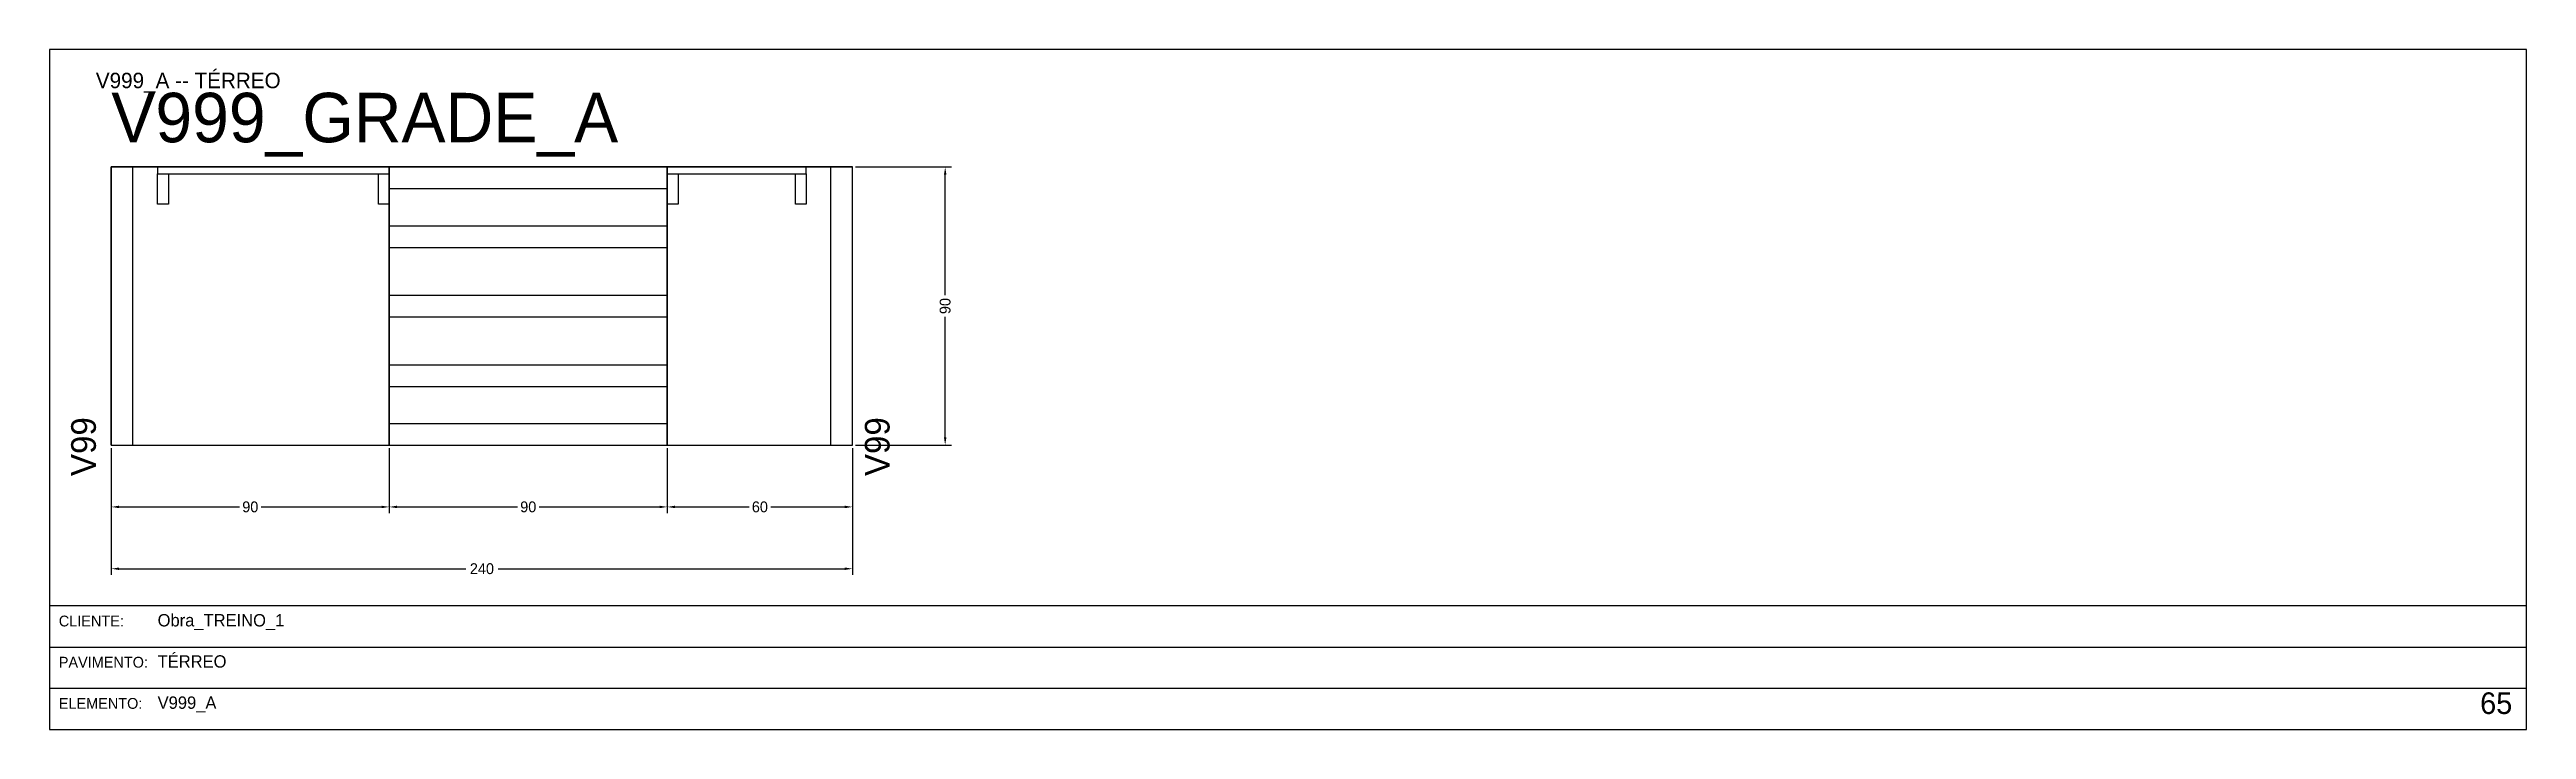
# Model space of a CAD drawing. Header units: metres. Extents: x 0 to 3268, y -4496 to 124.
# Drawn here: x 0 to 802, y -4496 to -4276 of the extents above; entities that cross this region are included whole.
import ezdxf

# ---------------------------------------------------------------- set-up
doc = ezdxf.new("R2010")
doc.units = ezdxf.units.M
for name, color, linetype in [('5', 5, 'Continuous'), ('BORDA_CELULA', 9, 'Continuous'), ('CARIMBO', 9, 'Continuous'), ('COTA', 241, 'Continuous'), ('NOMENCLATURA', 7, 'Continuous'), ('Painéis', 200, 'Continuous'), ('SARR_2.2x3.5', 40, 'Continuous'), ('SARR_2.2x7', 40, 'Continuous')]:
    doc.layers.add(name, color=color, linetype=linetype)
doc.dimstyles.new('COTA', dxfattribs={"dimtxt": 3.5, "dimasz": 2.5, "dimexe": 2, "dimexo": 1, "dimgap": 0.9, "dimtad": 1, "dimdec": 0, "dimrnd": 1, "dimcen": 2.5, "dimclrd": 4, "dimclre": 4, "dimclrt": 4, "dimazin": 3, "dimtfac": 1, "dimtmove": 0, "dimatfit": 3})

msp = doc.modelspace()

# ---------------------------------------------------------------- texts
at = {"layer": '5'}
for p in [(15, -4414), (272, -4414)]:
    msp.add_text('V99', height=8, rotation=90, dxfattribs=at).set_placement(p)
at = {"layer": 'CARIMBO', "color": 9}
for s, p in [('CLIENTE:', (3, -4462.67)), ('PAVIMENTO:', (3, -4476)), ('ELEMENTO:', (3, -4489.33))]:
    msp.add_text(s, height=3.5, dxfattribs=at).set_placement(p)
at = {"layer": 'CARIMBO', "color": 2}
for s, p in [('Obra_TREINO_1', (35, -4462.67)), ('TÉRREO', (35, -4476)), ('V999_A', (35, -4489.33))]:
    msp.add_text(s, height=4, dxfattribs=at).set_placement(p)
at = {"layer": 'CARIMBO', "color": 3}
msp.add_text('65', height=7, dxfattribs=at).set_placement((787, -4491))
at = {"layer": 'NOMENCLATURA'}
for s, height, p in [('V999_A -- TÉRREO', 5, (15, -4288.5)), ('V999_GRADE_A', 16, (20, -4306))]:
    msp.add_text(s, height=height, dxfattribs=at).set_placement(p)

# ---------------------------------------------------------------- blocks, each defined once
blk = doc.blocks.new('_CLOSEDFILLED')
at = {"color": 0, "linetype": 'BYBLOCK'}
blk.add_solid([(-1, 0.16), (0, 0), (-1, -0.16)], dxfattribs=at)
blk = doc.blocks.new('*D587')
at = {"color": 4}
for p, q in [((20, -4405), (20, -4426)), ((110, -4405), (110, -4426)), ((22.5, -4424), (61.5, -4424)), ((68.5, -4424), (107.5, -4424))]:
    blk.add_line(p, q, dxfattribs=at)
at = {"layer": 'Defpoints'}
for p in [(20, -4404), (110, -4404), (20, -4424)]:
    blk.add_point(p, dxfattribs=at)
at = {"layer": 'COTA', "color": 4, "xscale": 2.5, "yscale": 2.5, "rotation": 180}
blk.add_blockref('_CLOSEDFILLED', (20, -4424), dxfattribs=at)
at = {"layer": 'COTA', "color": 4, "xscale": 2.5, "yscale": 2.5}
blk.add_blockref('_CLOSEDFILLED', (110, -4424), dxfattribs=at)
at = {"layer": 'COTA', "color": 4, "insert": (65, -4424), "char_height": 3.5, "attachment_point": 5}
blk.add_mtext('90', dxfattribs=at)
blk = doc.blocks.new('*D588')
at = {"color": 4}
for p, q in [((110, -4405), (110, -4426)), ((200, -4405), (200, -4426)), ((112.5, -4424), (151.5, -4424)), ((158.5, -4424), (197.5, -4424))]:
    blk.add_line(p, q, dxfattribs=at)
at = {"layer": 'Defpoints'}
for p in [(110, -4404), (200, -4404), (110, -4424)]:
    blk.add_point(p, dxfattribs=at)
at = {"layer": 'COTA', "color": 4, "xscale": 2.5, "yscale": 2.5, "rotation": 180}
blk.add_blockref('_CLOSEDFILLED', (110, -4424), dxfattribs=at)
at = {"layer": 'COTA', "color": 4, "xscale": 2.5, "yscale": 2.5}
blk.add_blockref('_CLOSEDFILLED', (200, -4424), dxfattribs=at)
at = {"layer": 'COTA', "color": 4, "insert": (155, -4424), "char_height": 3.5, "attachment_point": 5}
blk.add_mtext('90', dxfattribs=at)
blk = doc.blocks.new('*D589')
at = {"color": 4}
for p, q in [((200, -4405), (200, -4426)), ((260, -4405), (260, -4426)), ((202.5, -4424), (226.5, -4424)), ((233.5, -4424), (257.5, -4424))]:
    blk.add_line(p, q, dxfattribs=at)
at = {"layer": 'Defpoints'}
for p in [(200, -4404), (260, -4404), (200, -4424)]:
    blk.add_point(p, dxfattribs=at)
at = {"layer": 'COTA', "color": 4, "xscale": 2.5, "yscale": 2.5, "rotation": 180}
blk.add_blockref('_CLOSEDFILLED', (200, -4424), dxfattribs=at)
at = {"layer": 'COTA', "color": 4, "xscale": 2.5, "yscale": 2.5}
blk.add_blockref('_CLOSEDFILLED', (260, -4424), dxfattribs=at)
at = {"layer": 'COTA', "color": 4, "insert": (230, -4424), "char_height": 3.5, "attachment_point": 5}
blk.add_mtext('60', dxfattribs=at)
blk = doc.blocks.new('*D590')
at = {"color": 4}
for p, q in [((20, -4405), (20, -4446)), ((260, -4405), (260, -4446)), ((22.5, -4444), (134.75, -4444)), ((145.25, -4444), (257.5, -4444))]:
    blk.add_line(p, q, dxfattribs=at)
at = {"layer": 'Defpoints'}
for p in [(20, -4404), (260, -4404), (20, -4444)]:
    blk.add_point(p, dxfattribs=at)
at = {"layer": 'COTA', "color": 4, "xscale": 2.5, "yscale": 2.5, "rotation": 180}
blk.add_blockref('_CLOSEDFILLED', (20, -4444), dxfattribs=at)
at = {"layer": 'COTA', "color": 4, "xscale": 2.5, "yscale": 2.5}
blk.add_blockref('_CLOSEDFILLED', (260, -4444), dxfattribs=at)
at = {"layer": 'COTA', "color": 4, "insert": (140, -4444), "char_height": 3.5, "attachment_point": 5}
blk.add_mtext('240', dxfattribs=at)
blk = doc.blocks.new('*D591')
at = {"color": 4}
for p, q in [((261, -4314), (292, -4314)), ((290, -4355.5), (290, -4316.5)), ((290, -4401.5), (290, -4362.5)), ((261, -4404), (292, -4404))]:
    blk.add_line(p, q, dxfattribs=at)
at = {"layer": 'Defpoints'}
for p in [(260, -4314), (260, -4404), (290, -4404)]:
    blk.add_point(p, dxfattribs=at)
at = {"layer": 'COTA', "color": 4, "xscale": 2.5, "yscale": 2.5}
for p, rotation in [((290, -4314), 90), ((290, -4404), 270)]:
    blk.add_blockref('_CLOSEDFILLED', p, dxfattribs=dict(at, rotation=rotation))
at = {"layer": 'COTA', "color": 4, "insert": (290, -4359), "char_height": 3.5, "attachment_point": 5, "rotation": 90}
blk.add_mtext('90', dxfattribs=at)
blk = doc.blocks.new('*D592')
at = {"color": 4}
for p, q in [((261, -4314), (292, -4314)), ((290, -4355.5), (290, -4316.5)), ((290, -4401.5), (290, -4362.5)), ((261, -4404), (292, -4404))]:
    blk.add_line(p, q, dxfattribs=at)
at = {"layer": 'Defpoints'}
for p in [(260, -4314), (260, -4404), (290, -4404)]:
    blk.add_point(p, dxfattribs=at)
at = {"layer": 'COTA', "color": 4, "xscale": 2.5, "yscale": 2.5}
for p, rotation in [((290, -4314), 90), ((290, -4404), 270)]:
    blk.add_blockref('_CLOSEDFILLED', p, dxfattribs=dict(at, rotation=rotation))
at = {"layer": 'COTA', "color": 4, "insert": (290, -4359), "char_height": 3.5, "attachment_point": 5, "rotation": 90}
blk.add_mtext('90', dxfattribs=at)
blk = doc.blocks.new('*D593')
at = {"color": 4}
for p, q in [((261, -4314), (292, -4314)), ((290, -4355.5), (290, -4316.5)), ((290, -4401.5), (290, -4362.5)), ((261, -4404), (292, -4404))]:
    blk.add_line(p, q, dxfattribs=at)
at = {"layer": 'Defpoints'}
for p in [(260, -4314), (260, -4404), (290, -4404)]:
    blk.add_point(p, dxfattribs=at)
at = {"layer": 'COTA', "color": 4, "xscale": 2.5, "yscale": 2.5}
for p, rotation in [((290, -4314), 90), ((290, -4404), 270)]:
    blk.add_blockref('_CLOSEDFILLED', p, dxfattribs=dict(at, rotation=rotation))
at = {"layer": 'COTA', "color": 4, "insert": (290, -4359), "char_height": 3.5, "attachment_point": 5, "rotation": 90}
blk.add_mtext('90', dxfattribs=at)

# ---------------------------------------------------------------- dimensions: what is measured, and where the dimension line sits
at = {"layer": 'COTA'}
for picture in ['*D591', '*D592', '*D593']:
    dim = msp.add_linear_dim(base=(290, -4404), p1=(260, -4404), p2=(260, -4314), angle=90, dimstyle='COTA', dxfattribs=at)
    dim.commit()
    dim.dimension.update_dxf_attribs({"geometry": picture, "text_midpoint": (290, -4359)})
for base, p1, p2, picture, middle in [((20, -4424), (20, -4404), (110, -4404), '*D587', (65, -4424)), ((20, -4444), (20, -4404), (260, -4404), '*D590', (140, -4444)), ((110, -4424), (110, -4404), (200, -4404), '*D588', (155, -4424)), ((200, -4424), (200, -4404), (260, -4404), '*D589', (230, -4424))]:
    dim = msp.add_linear_dim(base=base, p1=p1, p2=p2, dimstyle='COTA', dxfattribs=at)
    dim.commit()
    dim.dimension.update_dxf_attribs({"geometry": picture, "text_midpoint": middle})

# ---------------------------------------------------------------- linework, layer by layer
at = {"layer": 'BORDA_CELULA'}
for points in [[(0, -4496), (802, -4496), (802, -4276), (0, -4276)], [(0, -4496), (802, -4496), (802, -4456), (0, -4456)]]:
    msp.add_lwpolyline(points, close=True, dxfattribs=at)
at = {"layer": 'CARIMBO'}
for p, q in [((0, -4469.33), (802, -4469.33)), ((0, -4482.67), (802, -4482.67)), ((0, -4496), (802, -4496))]:
    msp.add_line(p, q, dxfattribs=at)
at = {"layer": 'Painéis'}
for points in [[(20, -4404), (20, -4314)], [(20, -4314), (110, -4314)], [(20, -4404), (110, -4404), (110, -4314), (20, -4314), (20, -4404)], [(110, -4404), (110, -4314)], [(110, -4314), (200, -4314)], [(110, -4404), (200, -4404), (200, -4314), (110, -4314), (110, -4404)], [(200, -4404), (200, -4314)], [(200, -4314), (260, -4314)], [(200, -4404), (260, -4404), (260, -4314), (200, -4314), (200, -4404)], [(260, -4404), (260, -4314)], [(20, -4404), (110, -4404)], [(110, -4404), (200, -4404)], [(200, -4404), (260, -4404)]]:
    msp.add_lwpolyline(points, dxfattribs=at)
at = {"layer": 'SARR_2.2x3.5'}
for points in [[(35, -4316.2), (38.5, -4316.2), (38.5, -4326), (35, -4326)], [(106.5, -4316.2), (110, -4316.2), (110, -4326), (106.5, -4326)], [(200, -4316.2), (203.5, -4316.2), (203.5, -4326), (200, -4326)], [(241.5, -4316.2), (245, -4316.2), (245, -4326), (241.5, -4326)]]:
    msp.add_lwpolyline(points, close=True, dxfattribs=at)
at = {"layer": 'SARR_2.2x7'}
for points in [[(27, -4404), (27, -4314)], [(253, -4404), (253, -4314)], [(110, -4321), (200, -4321)], [(110, -4333), (200, -4333)], [(110, -4340), (200, -4340)], [(110, -4355.5), (200, -4355.5)], [(110, -4362.5), (200, -4362.5)], [(110, -4378), (200, -4378)], [(110, -4385), (200, -4385)], [(110, -4397), (200, -4397)]]:
    msp.add_lwpolyline(points, dxfattribs=at)
for points in [[(35, -4316.2), (110, -4316.2), (110, -4314), (35, -4314)], [(200, -4316.2), (245, -4316.2), (245, -4314), (200, -4314)]]:
    msp.add_lwpolyline(points, close=True, dxfattribs=at)

msp.set_redraw_order([(e.dxf.handle, doc.entitydb.next_handle()) for e in msp.query("TEXT MTEXT ATTDEF DIMENSION ARC_DIMENSION")])  # texts and dimensions are drawn at this point

doc.saveas('drawing.dxf')
